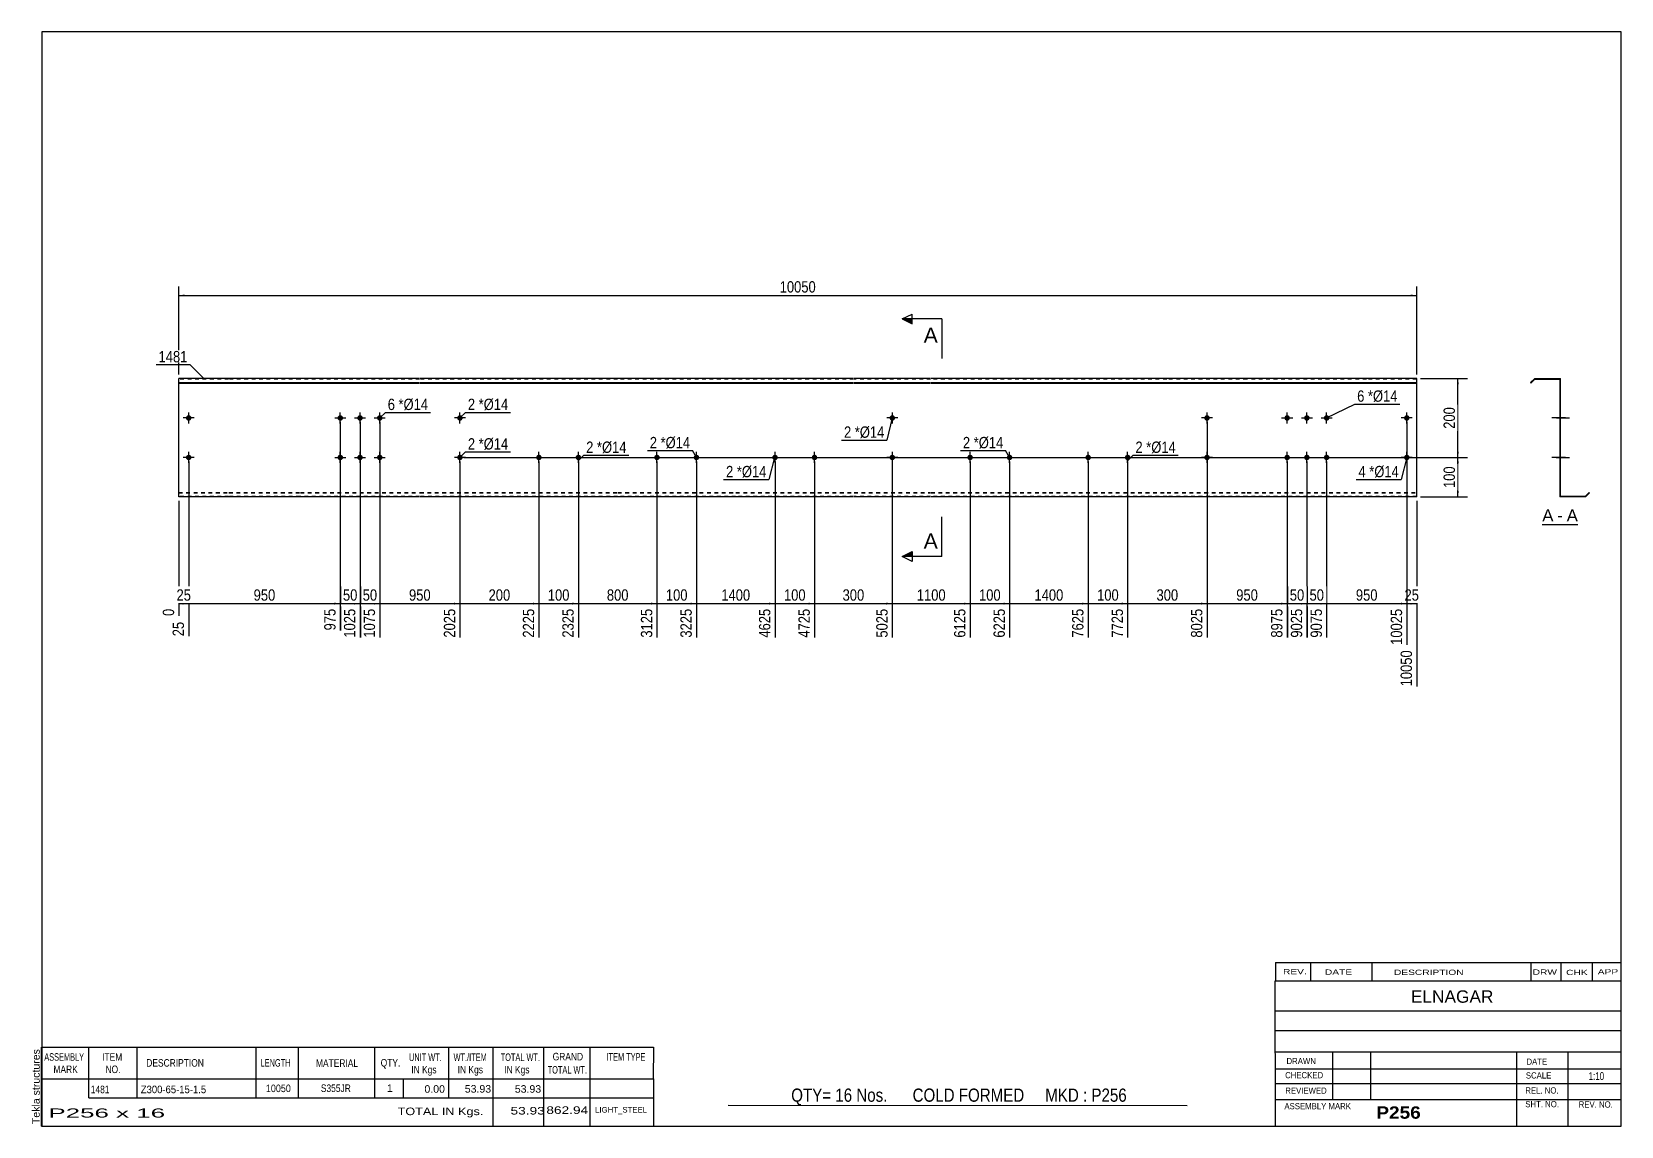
# Model space of a CAD drawing. Header units: millimetres. Extents: x -37 to 365, y -174 to 103.
import ezdxf

# ---------------------------------------------------------------- set-up
doc = ezdxf.new("R2010")
doc.units = ezdxf.units.MM
doc.linetypes.add('DXK_LINE_DOT1', pattern=[1.8814, 0.9407, -0.9407])
doc.styles.add('Arial', font='ARIAL.TTF', dxfattribs={"height": 0.2})
doc.styles.add('Arial Bold', font='ARIALBD.TTF', dxfattribs={"height": 0.2})
doc.styles.add('Arial Narrow', font='ARIALN.TTF', dxfattribs={"height": 0.2})

# ---------------------------------------------------------------- blocks, each defined once
blk = doc.blocks.new('Unknown-628700410-1200')
at = {"color": 5, "linetype": 'Continuous'}
for p, q in [((365.28, 102.75), (-34.72, 102.75)), ((-34.72, 102.75), (-34.72, -174.25)), ((365.28, -174.25), (365.28, 102.75)), ((-34.72, -174.25), (365.28, -174.25))]:
    blk.add_line(p, q, dxfattribs=at)
at = {"color": 174, "linetype": 'Continuous', "style": 'Arial'}
blk.add_text('Tekla structures', height=1.9102, rotation=90, dxfattribs=at).set_placement((-35.22, -173.75))
blk = doc.blocks.new('Unknown-628700410-12 - 1622')
at = {"color": 7, "linetype": 'Continuous'}
blk.add_line((345.28, -21.95), (354.31, -21.95), dxfattribs=at)
at = {"color": 0, "linetype": 'Continuous'}
blk.add_wipeout([(348.12, -21.2), (348.12, -18), (345.28, -18), (345.28, -21.2)], dxfattribs=at)
blk.add_wipeout([(350.5, -21.2), (350.5, -18), (349.08, -18), (349.08, -21.2)], dxfattribs=at)
at = {"color": 96, "linetype": 'Continuous', "style": 'Arial'}
blk.add_text('A', height=3.06, dxfattribs=at).set_placement((345.28, -21.2))
at = {"color": 0, "linetype": 'Continuous'}
blk.add_wipeout([(354.31, -21.2), (354.31, -18), (351.46, -18), (351.46, -21.2)], dxfattribs=at)
at = {"color": 96, "linetype": 'Continuous', "style": 'Arial'}
for s, p in [('-', (349.08, -21.2)), ('A', (351.46, -21.2))]:
    blk.add_text(s, height=3.06, dxfattribs=at).set_placement(p)
blk = doc.blocks.new('Bolt-628700410-1335 - 1220')
at = {"linetype": 'Continuous'}
for points in [[(230.29, -4.3, -1), (230.29, -5.7, -1)], [(240.29, -4.3, -1), (240.29, -5.7, -1)]]:
    blk.add_hatch(color=3, dxfattribs=at).paths.add_polyline_path(points)
at = {"color": 3, "linetype": 'Continuous'}
for p, q in [((230.29, -6.4), (230.29, -3.6)), ((240.29, -6.4), (240.29, -3.6)), ((228.89, -5), (231.69, -5)), ((238.89, -5), (241.69, -5))]:
    blk.add_line(p, q, dxfattribs=at)
blk = doc.blocks.new('Bolt-628700410-1261 - 1220')
at = {"linetype": 'Continuous'}
for points in [[(181.39, 5, -1), (179.99, 5, -1)], [(181.39, -5, -1), (179.99, -5, -1)]]:
    blk.add_hatch(color=3, dxfattribs=at).paths.add_polyline_path(points)
at = {"color": 3, "linetype": 'Continuous'}
for p, q in [((182.09, 5), (179.29, 5)), ((180.69, 6.4), (180.69, 3.6)), ((180.69, -3.6), (180.69, -6.4)), ((182.09, -5), (179.29, -5))]:
    blk.add_line(p, q, dxfattribs=at)
blk = doc.blocks.new('Bolt-628700410-1266 - 1220')
at = {"linetype": 'Continuous'}
for points in [[(1.8, -5, -1), (3.2, -5, -1)], [(70.49, -5, -1), (71.89, -5, -1)]]:
    blk.add_hatch(color=3, dxfattribs=at).paths.add_polyline_path(points)
at = {"color": 3, "linetype": 'Continuous'}
for p, q in [((2.5, -6.4), (2.5, -3.6)), ((71.19, -6.4), (71.19, -3.6)), ((3.9, -5), (1.1, -5)), ((72.59, -5), (69.79, -5))]:
    blk.add_line(p, q, dxfattribs=at)
blk = doc.blocks.new('Bolt-628700410-1294 - 1220')
at = {"linetype": 'Continuous'}
for points in [[(1.8, 5, -1), (3.2, 5, -1)], [(70.49, 5, -1), (71.89, 5, -1)]]:
    blk.add_hatch(color=3, dxfattribs=at).paths.add_polyline_path(points)
at = {"color": 3, "linetype": 'Continuous'}
for p, q in [((3.9, 5), (1.1, 5)), ((2.5, 3.6), (2.5, 6.4)), ((72.59, 5), (69.79, 5)), ((71.19, 3.6), (71.19, 6.4))]:
    blk.add_line(p, q, dxfattribs=at)
blk = doc.blocks.new('Bolt-628700410-1299 - 1220')
at = {"linetype": 'Continuous'}
for points in [[(40.19, 5, -1), (41.59, 5, -1)], [(45.19, 5, -1), (46.59, 5, -1)], [(50.19, 5, -1), (51.59, 5, -1)], [(40.19, -5, -1), (41.59, -5, -1)], [(45.19, -5, -1), (46.59, -5, -1)], [(50.19, -5, -1), (51.59, -5, -1)]]:
    blk.add_hatch(color=3, dxfattribs=at).paths.add_polyline_path(points)
at = {"color": 3, "linetype": 'Continuous'}
for p, q in [((39.49, 5), (42.29, 5)), ((40.89, 3.6), (40.89, 6.4)), ((44.49, 5), (47.29, 5)), ((45.89, 3.6), (45.89, 6.4)), ((49.49, 5), (52.29, 5)), ((50.89, 3.6), (50.89, 6.4)), ((40.89, -6.4), (40.89, -3.6)), ((45.89, -6.4), (45.89, -3.6)), ((50.89, -6.4), (50.89, -3.6)), ((39.49, -5), (42.29, -5)), ((44.49, -5), (47.29, -5)), ((49.49, -5), (52.29, -5))]:
    blk.add_line(p, q, dxfattribs=at)
blk = doc.blocks.new('Bolt-628700410-1304 - 1220')
at = {"linetype": 'Continuous'}
for points in [[(259.69, 5, -1), (261.09, 5, -1)], [(310.28, 5, -1), (311.68, 5, -1)]]:
    blk.add_hatch(color=3, dxfattribs=at).paths.add_polyline_path(points)
at = {"color": 3, "linetype": 'Continuous'}
for p, q in [((261.79, 5), (258.99, 5)), ((260.39, 3.6), (260.39, 6.4)), ((312.38, 5), (309.58, 5)), ((310.98, 3.6), (310.98, 6.4))]:
    blk.add_line(p, q, dxfattribs=at)
blk = doc.blocks.new('Bolt-628700410-1309 - 1220')
at = {"linetype": 'Continuous'}
for points in [[(279.98, 5, -1), (281.38, 5, -1)], [(284.98, 5, -1), (286.38, 5, -1)], [(289.98, 5, -1), (291.38, 5, -1)], [(279.98, -5, -1), (281.38, -5, -1)], [(284.98, -5, -1), (286.38, -5, -1)], [(289.98, -5, -1), (291.38, -5, -1)]]:
    blk.add_hatch(color=3, dxfattribs=at).paths.add_polyline_path(points)
at = {"color": 3, "linetype": 'Continuous'}
for p, q in [((279.28, 5), (282.08, 5)), ((280.68, 3.6), (280.68, 6.4)), ((284.28, 5), (287.08, 5)), ((285.68, 3.6), (285.68, 6.4)), ((289.28, 5), (292.08, 5)), ((290.68, 3.6), (290.68, 6.4)), ((280.68, -6.4), (280.68, -3.6)), ((285.68, -6.4), (285.68, -3.6)), ((290.68, -6.4), (290.68, -3.6)), ((279.28, -5), (282.08, -5)), ((284.28, -5), (287.08, -5)), ((289.28, -5), (292.08, -5))]:
    blk.add_line(p, q, dxfattribs=at)
blk = doc.blocks.new('Bolt-628700410-1314 - 1220')
at = {"linetype": 'Continuous'}
for points in [[(259.69, -5, -1), (261.09, -5, -1)], [(310.28, -5, -1), (311.68, -5, -1)]]:
    blk.add_hatch(color=3, dxfattribs=at).paths.add_polyline_path(points)
at = {"color": 3, "linetype": 'Continuous'}
for p, q in [((260.39, -6.4), (260.39, -3.6)), ((310.98, -6.4), (310.98, -3.6)), ((261.79, -5), (258.99, -5)), ((312.38, -5), (309.58, -5))]:
    blk.add_line(p, q, dxfattribs=at)
blk = doc.blocks.new('Part-628700410-1330 - 1220')
at = {"color": 2, "linetype": 'Continuous'}
for p, q in [((0, -15), (0, 15)), ((12.6, 15), (0, 15)), ((0, 13.94), (12.6, 13.94)), ((0, 13.83), (12.6, 13.83)), ((30.7, 15), (12.7, 15)), ((12.7, 13.94), (30.7, 13.94)), ((12.7, 13.83), (30.7, 13.83)), ((60.99, 15), (30.8, 15)), ((30.8, 13.94), (60.99, 13.94)), ((30.8, 13.83), (60.99, 13.83)), ((111.09, 15), (61.09, 15)), ((61.09, 13.94), (111.09, 13.94)), ((61.09, 13.83), (111.09, 13.83)), ((140.99, 15), (111.19, 15)), ((111.19, 13.94), (140.99, 13.94)), ((111.19, 13.83), (140.99, 13.83)), ((170.89, 15), (141.09, 15)), ((141.09, 13.94), (170.89, 13.94)), ((141.09, 13.83), (170.89, 13.83)), ((190.39, 15), (170.99, 15)), ((170.99, 13.94), (190.39, 13.94)), ((170.99, 13.83), (190.39, 13.83)), ((220.29, 15), (190.49, 15)), ((190.49, 13.94), (220.29, 13.94)), ((190.49, 13.83), (220.29, 13.83)), ((250.19, 15), (220.39, 15)), ((220.39, 13.94), (250.19, 13.94)), ((220.39, 13.83), (250.19, 13.83)), ((270.49, 15), (250.29, 15)), ((250.29, 13.94), (270.49, 13.94)), ((250.29, 13.83), (270.49, 13.83)), ((300.78, 15), (270.59, 15)), ((270.59, 13.94), (300.78, 13.94)), ((270.59, 13.83), (300.78, 13.83)), ((313.48, 15), (300.88, 15)), ((300.88, 13.94), (313.48, 13.94)), ((300.88, 13.83), (313.48, 13.83)), ((313.48, 13.94), (313.48, 15)), ((313.48, -15), (313.48, 13.94)), ((12.6, -15), (0, -15)), ((30.7, -15), (12.7, -15)), ((60.99, -15), (30.8, -15)), ((111.09, -15), (61.09, -15)), ((140.99, -15), (111.19, -15)), ((170.89, -15), (141.09, -15)), ((190.39, -15), (170.99, -15)), ((220.29, -15), (190.49, -15)), ((250.19, -15), (220.39, -15)), ((270.49, -15), (250.29, -15)), ((300.78, -15), (270.59, -15)), ((313.48, -15), (300.88, -15))]:
    blk.add_line(p, q, dxfattribs=at)
at = {"color": 7, "linetype": 'DXK_LINE_DOT1'}
for p, q in [((12.6, 14.85), (0, 14.85)), ((30.7, 14.85), (12.7, 14.85)), ((60.99, 14.85), (30.8, 14.85)), ((111.09, 14.85), (61.09, 14.85)), ((140.99, 14.85), (111.19, 14.85)), ((170.89, 14.85), (141.09, 14.85)), ((190.39, 14.85), (170.99, 14.85)), ((220.29, 14.85), (190.49, 14.85)), ((250.19, 14.85), (220.39, 14.85)), ((270.49, 14.85), (250.29, 14.85)), ((300.78, 14.85), (270.59, 14.85)), ((313.48, 14.85), (300.88, 14.85)), ((0, -13.83), (12.6, -13.83)), ((0, -13.94), (12.6, -13.94)), ((12.6, -14.85), (0, -14.85)), ((12.7, -13.83), (30.7, -13.83)), ((12.7, -13.94), (30.7, -13.94)), ((30.7, -14.85), (12.7, -14.85)), ((30.8, -13.83), (60.99, -13.83)), ((30.8, -13.94), (60.99, -13.94)), ((60.99, -14.85), (30.8, -14.85)), ((61.09, -13.83), (111.09, -13.83)), ((61.09, -13.94), (111.09, -13.94)), ((111.09, -14.85), (61.09, -14.85)), ((111.19, -13.83), (140.99, -13.83)), ((111.19, -13.94), (140.99, -13.94)), ((140.99, -14.85), (111.19, -14.85)), ((141.09, -13.83), (170.89, -13.83)), ((141.09, -13.94), (170.89, -13.94)), ((170.89, -14.85), (141.09, -14.85)), ((170.99, -13.83), (190.39, -13.83)), ((170.99, -13.94), (190.39, -13.94)), ((190.39, -14.85), (170.99, -14.85)), ((190.49, -13.83), (220.29, -13.83)), ((190.49, -13.94), (220.29, -13.94)), ((220.29, -14.85), (190.49, -14.85)), ((220.39, -13.83), (250.19, -13.83)), ((220.39, -13.94), (250.19, -13.94)), ((250.19, -14.85), (220.39, -14.85)), ((250.29, -13.83), (270.49, -13.83)), ((250.29, -13.94), (270.49, -13.94)), ((270.49, -14.85), (250.29, -14.85)), ((270.59, -13.83), (300.78, -13.83)), ((270.59, -13.94), (300.78, -13.94)), ((300.78, -14.85), (270.59, -14.85)), ((300.88, -13.83), (313.48, -13.83)), ((300.88, -13.94), (313.48, -13.94)), ((313.48, -14.85), (300.88, -14.85))]:
    blk.add_line(p, q, dxfattribs=at)
blk = doc.blocks.new('Bolt-628700410-1340 - 1220')
at = {"linetype": 'Continuous'}
for points in [[(200.39, -4.3, -1), (200.39, -5.7, -1)], [(210.39, -4.3, -1), (210.39, -5.7, -1)]]:
    blk.add_hatch(color=3, dxfattribs=at).paths.add_polyline_path(points)
at = {"color": 3, "linetype": 'Continuous'}
for p, q in [((200.39, -6.4), (200.39, -3.6)), ((210.39, -6.4), (210.39, -3.6)), ((198.99, -5), (201.79, -5)), ((208.99, -5), (211.79, -5))]:
    blk.add_line(p, q, dxfattribs=at)
blk = doc.blocks.new('Bolt-628700410-1345 - 1220')
at = {"linetype": 'Continuous'}
for points in [[(150.99, -4.3, -1), (150.99, -5.7, -1)], [(160.99, -4.3, -1), (160.99, -5.7, -1)]]:
    blk.add_hatch(color=3, dxfattribs=at).paths.add_polyline_path(points)
at = {"color": 3, "linetype": 'Continuous'}
for p, q in [((150.99, -6.4), (150.99, -3.6)), ((160.99, -6.4), (160.99, -3.6)), ((149.59, -5), (152.39, -5)), ((159.59, -5), (162.39, -5))]:
    blk.add_line(p, q, dxfattribs=at)
blk = doc.blocks.new('Bolt-628700410-1350 - 1220')
at = {"linetype": 'Continuous'}
for points in [[(121.09, -4.3, -1), (121.09, -5.7, -1)], [(131.09, -4.3, -1), (131.09, -5.7, -1)]]:
    blk.add_hatch(color=3, dxfattribs=at).paths.add_polyline_path(points)
at = {"color": 3, "linetype": 'Continuous'}
for p, q in [((121.09, -6.4), (121.09, -3.6)), ((131.09, -6.4), (131.09, -3.6)), ((119.69, -5), (122.49, -5)), ((129.69, -5), (132.49, -5))]:
    blk.add_line(p, q, dxfattribs=at)
blk = doc.blocks.new('Bolt-628700410-1355 - 1220')
at = {"linetype": 'Continuous'}
for points in [[(91.19, -4.3, -1), (91.19, -5.7, -1)], [(101.19, -4.3, -1), (101.19, -5.7, -1)]]:
    blk.add_hatch(color=3, dxfattribs=at).paths.add_polyline_path(points)
at = {"color": 3, "linetype": 'Continuous'}
for p, q in [((91.19, -6.4), (91.19, -3.6)), ((101.19, -6.4), (101.19, -3.6)), ((89.79, -5), (92.59, -5)), ((99.79, -5), (102.59, -5))]:
    blk.add_line(p, q, dxfattribs=at)
blk = doc.blocks.new('Bolt-628700410-1627 - 1622')
at = {"linetype": 'Continuous'}
for points in [[(349.87, 4.3), (349.87, 5.7), (349.72, 5.7), (349.72, 4.3)], [(349.87, -5.7), (349.87, -4.3), (349.72, -4.3), (349.72, -5.7)]]:
    blk.add_hatch(color=3, dxfattribs=at).paths.add_polyline_path(points)
at = {"color": 3, "linetype": 'Continuous'}
for p, q in [((349.87, 5), (347.72, 5)), ((349.87, 5.7), (349.72, 5.7)), ((349.87, 4.3), (349.72, 4.3)), ((349.87, -5), (347.72, -5)), ((349.87, -4.3), (349.72, -4.3)), ((349.87, -5.7), (349.72, -5.7))]:
    blk.add_line(p, q, dxfattribs=at)
blk = doc.blocks.new('Bolt-628700410-1628 - 1622')
at = {"linetype": 'Continuous'}
blk.add_hatch(color=3, dxfattribs=at).paths.add_polyline_path([(349.72, -4.3), (349.72, -5.7), (349.87, -5.7), (349.87, -4.3)])
blk.add_hatch(color=3, dxfattribs=at).paths.add_polyline_path([(349.72, -4.3), (349.72, -5.7), (349.87, -5.7), (349.87, -4.3)])
at = {"color": 3, "linetype": 'Continuous'}
for p, q in [((348.92, -5), (352.22, -5)), ((348.92, -5), (352.22, -5)), ((349.72, -4.3), (349.87, -4.3)), ((349.72, -4.3), (349.87, -4.3)), ((349.72, -5.7), (349.87, -5.7)), ((349.72, -5.7), (349.87, -5.7))]:
    blk.add_line(p, q, dxfattribs=at)
blk = doc.blocks.new('Bolt-628700410-1629 - 1622')
at = {"linetype": 'Continuous'}
blk.add_hatch(color=3, dxfattribs=at).paths.add_polyline_path([(349.72, 5.7), (349.72, 4.3), (349.87, 4.3), (349.87, 5.7)])
blk.add_hatch(color=3, dxfattribs=at).paths.add_polyline_path([(349.72, 5.7), (349.72, 4.3), (349.87, 4.3), (349.87, 5.7)])
at = {"color": 3, "linetype": 'Continuous'}
for p, q in [((348.92, 5), (352.22, 5)), ((348.92, 5), (352.22, 5)), ((349.72, 5.7), (349.87, 5.7)), ((349.72, 5.7), (349.87, 5.7)), ((349.72, 4.3), (349.87, 4.3)), ((349.72, 4.3), (349.87, 4.3))]:
    blk.add_line(p, q, dxfattribs=at)
blk = doc.blocks.new('Bolt-628700410-1630 - 1622')
at = {"linetype": 'Continuous'}
for points in [[(349.72, 5.7), (349.72, 4.3), (349.87, 4.3), (349.87, 5.7)], [(349.72, 5.7), (349.72, 4.3), (349.87, 4.3), (349.87, 5.7)], [(349.72, 5.7), (349.72, 4.3), (349.87, 4.3), (349.87, 5.7)], [(349.72, -4.3), (349.72, -5.7), (349.87, -5.7), (349.87, -4.3)], [(349.72, -4.3), (349.72, -5.7), (349.87, -5.7), (349.87, -4.3)], [(349.72, -4.3), (349.72, -5.7), (349.87, -5.7), (349.87, -4.3)]]:
    blk.add_hatch(color=3, dxfattribs=at).paths.add_polyline_path(points)
at = {"color": 3, "linetype": 'Continuous'}
for p, q in [((351.17, 5), (347.87, 5)), ((351.17, 5), (347.87, 5)), ((351.17, 5), (347.87, 5)), ((349.87, 5.7), (349.72, 5.7)), ((349.87, 5.7), (349.72, 5.7)), ((349.87, 5.7), (349.72, 5.7)), ((349.87, 4.3), (349.72, 4.3)), ((349.87, 4.3), (349.72, 4.3)), ((349.87, 4.3), (349.72, 4.3)), ((351.17, -5), (347.87, -5)), ((351.17, -5), (347.87, -5)), ((351.17, -5), (347.87, -5)), ((349.87, -4.3), (349.72, -4.3)), ((349.87, -4.3), (349.72, -4.3)), ((349.87, -4.3), (349.72, -4.3)), ((349.87, -5.7), (349.72, -5.7)), ((349.87, -5.7), (349.72, -5.7)), ((349.87, -5.7), (349.72, -5.7))]:
    blk.add_line(p, q, dxfattribs=at)
blk = doc.blocks.new('Bolt-628700410-1631 - 1622')
at = {"linetype": 'Continuous'}
blk.add_hatch(color=3, dxfattribs=at).paths.add_polyline_path([(349.72, 5.7), (349.72, 4.3), (349.87, 4.3), (349.87, 5.7)])
blk.add_hatch(color=3, dxfattribs=at).paths.add_polyline_path([(349.72, 5.7), (349.72, 4.3), (349.87, 4.3), (349.87, 5.7)])
at = {"color": 3, "linetype": 'Continuous'}
for p, q in [((348.92, 5), (352.22, 5)), ((348.92, 5), (352.22, 5)), ((349.72, 5.7), (349.87, 5.7)), ((349.72, 5.7), (349.87, 5.7)), ((349.72, 4.3), (349.87, 4.3)), ((349.72, 4.3), (349.87, 4.3))]:
    blk.add_line(p, q, dxfattribs=at)
blk = doc.blocks.new('Bolt-628700410-1632 - 1622')
at = {"linetype": 'Continuous'}
for points in [[(349.72, 5.7), (349.72, 4.3), (349.87, 4.3), (349.87, 5.7)], [(349.72, 5.7), (349.72, 4.3), (349.87, 4.3), (349.87, 5.7)], [(349.72, 5.7), (349.72, 4.3), (349.87, 4.3), (349.87, 5.7)], [(349.72, -4.3), (349.72, -5.7), (349.87, -5.7), (349.87, -4.3)], [(349.72, -4.3), (349.72, -5.7), (349.87, -5.7), (349.87, -4.3)], [(349.72, -4.3), (349.72, -5.7), (349.87, -5.7), (349.87, -4.3)]]:
    blk.add_hatch(color=3, dxfattribs=at).paths.add_polyline_path(points)
at = {"color": 3, "linetype": 'Continuous'}
for p, q in [((351.17, 5), (347.87, 5)), ((351.17, 5), (347.87, 5)), ((351.17, 5), (347.87, 5)), ((349.87, 5.7), (349.72, 5.7)), ((349.87, 5.7), (349.72, 5.7)), ((349.87, 5.7), (349.72, 5.7)), ((349.87, 4.3), (349.72, 4.3)), ((349.87, 4.3), (349.72, 4.3)), ((349.87, 4.3), (349.72, 4.3)), ((351.17, -5), (347.87, -5)), ((351.17, -5), (347.87, -5)), ((351.17, -5), (347.87, -5)), ((349.87, -4.3), (349.72, -4.3)), ((349.87, -4.3), (349.72, -4.3)), ((349.87, -4.3), (349.72, -4.3)), ((349.87, -5.7), (349.72, -5.7)), ((349.87, -5.7), (349.72, -5.7)), ((349.87, -5.7), (349.72, -5.7))]:
    blk.add_line(p, q, dxfattribs=at)
blk = doc.blocks.new('Bolt-628700410-1633 - 1622')
at = {"linetype": 'Continuous'}
blk.add_hatch(color=3, dxfattribs=at).paths.add_polyline_path([(349.72, -4.3), (349.72, -5.7), (349.87, -5.7), (349.87, -4.3)])
blk.add_hatch(color=3, dxfattribs=at).paths.add_polyline_path([(349.72, -4.3), (349.72, -5.7), (349.87, -5.7), (349.87, -4.3)])
at = {"color": 3, "linetype": 'Continuous'}
for p, q in [((348.92, -5), (352.22, -5)), ((348.92, -5), (352.22, -5)), ((349.72, -4.3), (349.87, -4.3)), ((349.72, -4.3), (349.87, -4.3)), ((349.72, -5.7), (349.87, -5.7)), ((349.72, -5.7), (349.87, -5.7))]:
    blk.add_line(p, q, dxfattribs=at)
blk = doc.blocks.new('Part-628700410-1634 - 1622')
at = {"color": 2, "linetype": 'Continuous'}
for p, q in [((343.37, 15), (342.31, 13.94)), ((342.31, 13.94), (342.41, 13.83)), ((342.41, 13.83), (343.43, 14.85)), ((343.37, 15), (349.87, 15)), ((343.43, 14.85), (349.72, 14.85)), ((349.72, 14.85), (349.72, -15)), ((349.87, -14.85), (349.87, 15)), ((356.22, -15), (349.72, -15)), ((356.16, -14.85), (349.87, -14.85)), ((357.17, -13.83), (356.16, -14.85)), ((356.22, -15), (357.28, -13.94)), ((357.28, -13.94), (357.17, -13.83))]:
    blk.add_line(p, q, dxfattribs=at)
blk = doc.blocks.new('Bolt-628700410-1635 - 1622')
at = {"linetype": 'Continuous'}
blk.add_hatch(color=3, dxfattribs=at).paths.add_polyline_path([(349.87, -5.7), (349.87, -4.3), (349.72, -4.3), (349.72, -5.7)])
blk.add_hatch(color=3, dxfattribs=at).paths.add_polyline_path([(349.87, -5.7), (349.87, -4.3), (349.72, -4.3), (349.72, -5.7)])
at = {"color": 3, "linetype": 'Continuous'}
for p, q in [((348.77, -5), (351.52, -5)), ((348.77, -5), (351.52, -5)), ((349.72, -4.3), (349.87, -4.3)), ((349.72, -4.3), (349.87, -4.3)), ((349.72, -5.7), (349.87, -5.7)), ((349.72, -5.7), (349.87, -5.7))]:
    blk.add_line(p, q, dxfattribs=at)
blk = doc.blocks.new('Bolt-628700410-1636 - 1622')
at = {"linetype": 'Continuous'}
blk.add_hatch(color=3, dxfattribs=at).paths.add_polyline_path([(349.87, -5.7), (349.87, -4.3), (349.72, -4.3), (349.72, -5.7)])
blk.add_hatch(color=3, dxfattribs=at).paths.add_polyline_path([(349.87, -5.7), (349.87, -4.3), (349.72, -4.3), (349.72, -5.7)])
at = {"color": 3, "linetype": 'Continuous'}
for p, q in [((348.77, -5), (351.52, -5)), ((348.77, -5), (351.52, -5)), ((349.72, -4.3), (349.87, -4.3)), ((349.72, -4.3), (349.87, -4.3)), ((349.72, -5.7), (349.87, -5.7)), ((349.72, -5.7), (349.87, -5.7))]:
    blk.add_line(p, q, dxfattribs=at)
blk = doc.blocks.new('Bolt-628700410-1637 - 1622')
at = {"linetype": 'Continuous'}
blk.add_hatch(color=3, dxfattribs=at).paths.add_polyline_path([(349.87, -5.7), (349.87, -4.3), (349.72, -4.3), (349.72, -5.7)])
blk.add_hatch(color=3, dxfattribs=at).paths.add_polyline_path([(349.87, -5.7), (349.87, -4.3), (349.72, -4.3), (349.72, -5.7)])
at = {"color": 3, "linetype": 'Continuous'}
for p, q in [((348.77, -5), (351.52, -5)), ((348.77, -5), (351.52, -5)), ((349.72, -4.3), (349.87, -4.3)), ((349.72, -4.3), (349.87, -4.3)), ((349.72, -5.7), (349.87, -5.7)), ((349.72, -5.7), (349.87, -5.7))]:
    blk.add_line(p, q, dxfattribs=at)
blk = doc.blocks.new('Bolt-628700410-1638 - 1622')
at = {"linetype": 'Continuous'}
blk.add_hatch(color=3, dxfattribs=at).paths.add_polyline_path([(349.87, -5.7), (349.87, -4.3), (349.72, -4.3), (349.72, -5.7)])
blk.add_hatch(color=3, dxfattribs=at).paths.add_polyline_path([(349.87, -5.7), (349.87, -4.3), (349.72, -4.3), (349.72, -5.7)])
at = {"color": 3, "linetype": 'Continuous'}
for p, q in [((348.77, -5), (351.52, -5)), ((348.77, -5), (351.52, -5)), ((349.72, -4.3), (349.87, -4.3)), ((349.72, -4.3), (349.87, -4.3)), ((349.72, -5.7), (349.87, -5.7)), ((349.72, -5.7), (349.87, -5.7))]:
    blk.add_line(p, q, dxfattribs=at)
blk = doc.blocks.new('Bolt-628700410-1639 - 1622')
at = {"linetype": 'Continuous'}
blk.add_hatch(color=3, dxfattribs=at).paths.add_polyline_path([(349.87, -5.7), (349.87, -4.3), (349.72, -4.3), (349.72, -5.7)])
blk.add_hatch(color=3, dxfattribs=at).paths.add_polyline_path([(349.87, -5.7), (349.87, -4.3), (349.72, -4.3), (349.72, -5.7)])
at = {"color": 3, "linetype": 'Continuous'}
for p, q in [((348.77, -5), (351.52, -5)), ((348.77, -5), (351.52, -5)), ((349.72, -4.3), (349.87, -4.3)), ((349.72, -4.3), (349.87, -4.3)), ((349.72, -5.7), (349.87, -5.7)), ((349.72, -5.7), (349.87, -5.7))]:
    blk.add_line(p, q, dxfattribs=at)
blk = doc.blocks.new('StraightDimension-628700410-2914 - 1220')
at = {"linetype": 'Continuous'}
blk.add_hatch(color=7, dxfattribs=at).paths.add_polyline_path([(149.49, -41.75), (150.99, -42), (149.49, -42.25)])
at = {"color": 7, "linetype": 'Continuous'}
for p, q in [((131.09, -6), (131.09, -50.61)), ((150.99, -6), (150.99, -50.61)), ((131.09, -42), (150.99, -42))]:
    blk.add_line(p, q, dxfattribs=at)
at = {"color": 0}
blk.add_wipeout([(145.3, -41.85), (145.3, -37.65), (136.79, -37.65), (136.79, -41.85)], dxfattribs=at)
at = {"color": 0, "linetype": 'Continuous'}
blk.add_wipeout([(150.39, -42.7), (146.19, -42.7), (146.19, -51.21), (150.39, -51.21)], dxfattribs=at)
at = {"color": 3, "style": 'Arial Narrow'}
blk.add_text('1400', height=2.863, dxfattribs=at).set_placement((137.39, -41.25))
at = {"color": 3, "linetype": 'Continuous', "style": 'Arial Narrow'}
blk.add_text('4625', height=2.863, rotation=90.0002, dxfattribs=at).set_placement((149.79, -50.61))
blk = doc.blocks.new('StraightDimension-628700410-2917 - 1220')
at = {"linetype": 'Continuous'}
blk.add_hatch(color=7, dxfattribs=at).paths.add_polyline_path([(99.69, -41.75), (101.19, -42), (99.69, -42.25)])
at = {"color": 7, "linetype": 'Continuous'}
for p, q in [((91.19, -6), (91.19, -50.61)), ((101.19, -6), (101.19, -50.61)), ((91.19, -42), (101.19, -42))]:
    blk.add_line(p, q, dxfattribs=at)
at = {"color": 0}
blk.add_wipeout([(99.53, -41.85), (99.53, -37.65), (92.85, -37.65), (92.85, -41.85)], dxfattribs=at)
at = {"color": 0, "linetype": 'Continuous'}
blk.add_wipeout([(100.59, -42.7), (96.39, -42.7), (96.39, -51.21), (100.59, -51.21)], dxfattribs=at)
at = {"color": 3, "style": 'Arial Narrow'}
blk.add_text('100', height=2.863, dxfattribs=at).set_placement((93.45, -41.25))
at = {"color": 3, "linetype": 'Continuous', "style": 'Arial Narrow'}
blk.add_text('2325', height=2.863, rotation=90.0002, dxfattribs=at).set_placement((99.99, -50.61))
blk = doc.blocks.new('StraightDimension-628700410-2920 - 1220')
at = {"linetype": 'Continuous'}
blk.add_hatch(color=7, dxfattribs=at).paths.add_polyline_path([(49.39, -41.75), (50.89, -42), (49.39, -42.25)])
at = {"color": 7, "linetype": 'Continuous'}
for p, q in [((45.89, 4), (45.89, -50.61)), ((50.89, 4), (50.89, -50.61)), ((45.89, -42), (50.89, -42))]:
    blk.add_line(p, q, dxfattribs=at)
at = {"color": 0}
blk.add_wipeout([(50.82, -41.85), (50.82, -37.65), (45.97, -37.65), (45.97, -41.85)], dxfattribs=at)
at = {"color": 0, "linetype": 'Continuous'}
blk.add_wipeout([(50.29, -42.7), (46.09, -42.7), (46.09, -51.21), (50.29, -51.21)], dxfattribs=at)
at = {"color": 3, "style": 'Arial Narrow'}
blk.add_text('50', height=2.863, dxfattribs=at).set_placement((46.57, -41.25))
at = {"color": 3, "linetype": 'Continuous', "style": 'Arial Narrow'}
blk.add_text('1075', height=2.863, rotation=90.0002, dxfattribs=at).set_placement((49.69, -50.61))
blk = doc.blocks.new('StraightDimension-628700410-2907 - 1220')
at = {"linetype": 'Continuous'}
blk.add_hatch(color=7, dxfattribs=at).paths.add_polyline_path([(258.89, -41.75), (260.39, -42), (258.89, -42.25)])
at = {"color": 7, "linetype": 'Continuous'}
for p, q in [((260.39, 4), (260.39, -50.61)), ((240.29, -6), (240.29, -50.61)), ((240.29, -42), (260.39, -42))]:
    blk.add_line(p, q, dxfattribs=at)
at = {"color": 0}
blk.add_wipeout([(253.68, -41.85), (253.68, -37.65), (247, -37.65), (247, -41.85)], dxfattribs=at)
at = {"color": 3, "style": 'Arial Narrow'}
blk.add_text('300', height=2.863, dxfattribs=at).set_placement((247.6, -41.25))
at = {"color": 0, "linetype": 'Continuous'}
blk.add_wipeout([(259.79, -42.7), (255.59, -42.7), (255.59, -51.21), (259.79, -51.21)], dxfattribs=at)
at = {"color": 3, "linetype": 'Continuous', "style": 'Arial Narrow'}
blk.add_text('8025', height=2.863, rotation=90.0002, dxfattribs=at).set_placement((259.19, -50.61))
blk = doc.blocks.new('StraightDimension-628700410-2913 - 1220')
at = {"linetype": 'Continuous'}
blk.add_hatch(color=7, dxfattribs=at).paths.add_polyline_path([(159.49, -41.75), (160.99, -42), (159.49, -42.25)])
at = {"color": 7, "linetype": 'Continuous'}
for p, q in [((150.99, -6), (150.99, -50.61)), ((160.99, -6), (160.99, -50.61)), ((150.99, -42), (160.99, -42))]:
    blk.add_line(p, q, dxfattribs=at)
at = {"color": 0}
blk.add_wipeout([(159.33, -41.85), (159.33, -37.65), (152.65, -37.65), (152.65, -41.85)], dxfattribs=at)
at = {"color": 0, "linetype": 'Continuous'}
blk.add_wipeout([(160.39, -42.7), (156.19, -42.7), (156.19, -51.21), (160.39, -51.21)], dxfattribs=at)
at = {"color": 3, "style": 'Arial Narrow'}
blk.add_text('100', height=2.863, dxfattribs=at).set_placement((153.25, -41.25))
at = {"color": 3, "linetype": 'Continuous', "style": 'Arial Narrow'}
blk.add_text('4725', height=2.863, rotation=90.0002, dxfattribs=at).set_placement((159.79, -50.61))
blk = doc.blocks.new('StraightDimension-628700410-2902 - 1220')
at = {"linetype": 'Continuous'}
blk.add_hatch(color=7, dxfattribs=at).paths.add_polyline_path([(311.98, -41.75), (313.48, -42), (311.98, -42.25)])
at = {"color": 7, "linetype": 'Continuous'}
for p, q in [((310.98, 4), (310.98, -52.44)), ((313.48, -16), (313.48, -62.94)), ((310.98, -42), (313.48, -42))]:
    blk.add_line(p, q, dxfattribs=at)
at = {"color": 0}
blk.add_wipeout([(314.65, -41.85), (314.65, -37.65), (309.8, -37.65), (309.8, -41.85)], dxfattribs=at)
at = {"color": 0, "linetype": 'Continuous'}
blk.add_wipeout([(312.88, -53.2), (308.68, -53.2), (308.68, -63.54), (312.88, -63.54)], dxfattribs=at)
at = {"color": 3, "style": 'Arial Narrow'}
blk.add_text('25', height=2.863, dxfattribs=at).set_placement((310.4, -41.25))
at = {"color": 3, "linetype": 'Continuous', "style": 'Arial Narrow'}
blk.add_text('10050', height=2.863, rotation=90.0002, dxfattribs=at).set_placement((312.28, -62.94))
blk = doc.blocks.new('StraightDimension-628700410-2919 - 1220')
at = {"linetype": 'Continuous'}
blk.add_hatch(color=7, dxfattribs=at).paths.add_polyline_path([(69.69, -41.75), (71.19, -42), (69.69, -42.25)])
at = {"color": 7, "linetype": 'Continuous'}
for p, q in [((50.89, 4), (50.89, -50.61)), ((71.19, -6), (71.19, -50.61)), ((50.89, -42), (71.19, -42))]:
    blk.add_line(p, q, dxfattribs=at)
at = {"color": 0}
blk.add_wipeout([(64.38, -41.85), (64.38, -37.65), (57.7, -37.65), (57.7, -41.85)], dxfattribs=at)
at = {"color": 3, "style": 'Arial Narrow'}
blk.add_text('950', height=2.863, dxfattribs=at).set_placement((58.3, -41.25))
at = {"color": 0, "linetype": 'Continuous'}
blk.add_wipeout([(70.59, -42.7), (66.39, -42.7), (66.39, -51.21), (70.59, -51.21)], dxfattribs=at)
at = {"color": 3, "linetype": 'Continuous', "style": 'Arial Narrow'}
blk.add_text('2025', height=2.863, rotation=90.0002, dxfattribs=at).set_placement((69.99, -50.61))
blk = doc.blocks.new('StraightDimension-628700410-2912 - 1220')
at = {"linetype": 'Continuous'}
blk.add_hatch(color=7, dxfattribs=at).paths.add_polyline_path([(179.19, -41.75), (180.69, -42), (179.19, -42.25)])
at = {"color": 7, "linetype": 'Continuous'}
for p, q in [((160.99, -6), (160.99, -50.61)), ((180.69, -6), (180.69, -50.61)), ((160.99, -42), (180.69, -42))]:
    blk.add_line(p, q, dxfattribs=at)
at = {"color": 0}
blk.add_wipeout([(174.18, -41.85), (174.18, -37.65), (167.5, -37.65), (167.5, -41.85)], dxfattribs=at)
at = {"color": 3, "style": 'Arial Narrow'}
blk.add_text('300', height=2.863, dxfattribs=at).set_placement((168.1, -41.25))
at = {"color": 0, "linetype": 'Continuous'}
blk.add_wipeout([(180.09, -42.7), (175.89, -42.7), (175.89, -51.21), (180.09, -51.21)], dxfattribs=at)
at = {"color": 3, "linetype": 'Continuous', "style": 'Arial Narrow'}
blk.add_text('5025', height=2.863, rotation=90.0002, dxfattribs=at).set_placement((179.49, -50.61))
blk = doc.blocks.new('StraightDimension-628700410-2908 - 1220')
at = {"linetype": 'Continuous'}
blk.add_hatch(color=7, dxfattribs=at).paths.add_polyline_path([(238.79, -41.75), (240.29, -42), (238.79, -42.25)])
at = {"color": 7, "linetype": 'Continuous'}
for p, q in [((230.29, -6), (230.29, -50.61)), ((240.29, -6), (240.29, -50.61)), ((230.29, -42), (240.29, -42))]:
    blk.add_line(p, q, dxfattribs=at)
at = {"color": 0}
blk.add_wipeout([(238.63, -41.85), (238.63, -37.65), (231.95, -37.65), (231.95, -41.85)], dxfattribs=at)
at = {"color": 0, "linetype": 'Continuous'}
blk.add_wipeout([(239.69, -42.7), (235.49, -42.7), (235.49, -51.21), (239.69, -51.21)], dxfattribs=at)
at = {"color": 3, "style": 'Arial Narrow'}
blk.add_text('100', height=2.863, dxfattribs=at).set_placement((232.55, -41.25))
at = {"color": 3, "linetype": 'Continuous', "style": 'Arial Narrow'}
blk.add_text('7725', height=2.863, rotation=90.0002, dxfattribs=at).set_placement((239.09, -50.61))
blk = doc.blocks.new('StraightDimension-628700410-2921 - 1220')
at = {"linetype": 'Continuous'}
blk.add_hatch(color=7, dxfattribs=at).paths.add_polyline_path([(44.39, -41.75), (45.89, -42), (44.39, -42.25)])
at = {"color": 7, "linetype": 'Continuous'}
for p, q in [((40.89, 4), (40.89, -48.78)), ((45.89, 4), (45.89, -50.61)), ((40.89, -42), (45.89, -42))]:
    blk.add_line(p, q, dxfattribs=at)
at = {"color": 0}
blk.add_wipeout([(45.82, -41.85), (45.82, -37.65), (40.97, -37.65), (40.97, -41.85)], dxfattribs=at)
at = {"color": 0, "linetype": 'Continuous'}
blk.add_wipeout([(45.29, -42.7), (41.09, -42.7), (41.09, -51.21), (45.29, -51.21)], dxfattribs=at)
at = {"color": 3, "style": 'Arial Narrow'}
blk.add_text('50', height=2.863, dxfattribs=at).set_placement((41.57, -41.25))
at = {"color": 3, "linetype": 'Continuous', "style": 'Arial Narrow'}
blk.add_text('1025', height=2.863, rotation=90.0002, dxfattribs=at).set_placement((44.69, -50.61))
blk = doc.blocks.new('StraightDimension-628700410-1374 - 1220')
at = {"linetype": 'Continuous'}
for points in [[(1.5, 35.75), (0, 36), (1.5, 36.25)], [(311.98, 36.25), (313.48, 36), (311.98, 35.75)]]:
    blk.add_hatch(color=7, dxfattribs=at).paths.add_polyline_path(points)
at = {"color": 7, "linetype": 'Continuous'}
for p, q in [((0, 16), (0, 38.25)), ((313.48, 16), (313.48, 38.25)), ((0, 36), (313.48, 36))]:
    blk.add_line(p, q, dxfattribs=at)
at = {"color": 0}
blk.add_wipeout([(161.91, 36.15), (161.91, 40.35), (151.57, 40.35), (151.57, 36.15)], dxfattribs=at)
at = {"color": 3, "style": 'Arial Narrow'}
blk.add_text('10050', height=2.863, dxfattribs=at).set_placement((152.17, 36.75))
blk = doc.blocks.new('StraightDimension-628700410-1744 - 1220')
at = {"linetype": 'Continuous'}
for points in [[(323.66, 13.5), (323.91, 15), (324.16, 13.5)], [(324.16, -3.5), (323.91, -5), (323.66, -3.5)]]:
    blk.add_hatch(color=7, dxfattribs=at).paths.add_polyline_path(points)
at = {"color": 7, "linetype": 'Continuous'}
for p, q in [((314.48, 15), (326.31, 15)), ((323.91, -5), (323.91, 15)), ((72.19, -5), (326.31, -5))]:
    blk.add_line(p, q, dxfattribs=at)
at = {"color": 0}
blk.add_wipeout([(323.76, 8.34), (319.56, 8.34), (319.56, 1.66), (323.76, 1.66)], dxfattribs=at)
at = {"color": 3, "style": 'Arial Narrow'}
blk.add_text('200', height=2.863, rotation=90.0002, dxfattribs=at).set_placement((323.16, 2.26))
blk = doc.blocks.new('StraightDimension-628700410-1745 - 1220')
at = {"linetype": 'Continuous'}
for points in [[(323.66, -6.5), (323.91, -5), (324.16, -6.5)], [(324.16, -13.5), (323.91, -15), (323.66, -13.5)]]:
    blk.add_hatch(color=7, dxfattribs=at).paths.add_polyline_path(points)
at = {"color": 7, "linetype": 'Continuous'}
for p, q in [((72.19, -5), (326.31, -5)), ((323.91, -15), (323.91, -5)), ((314.48, -15), (326.31, -15))]:
    blk.add_line(p, q, dxfattribs=at)
at = {"color": 0}
blk.add_wipeout([(323.76, -6.66), (319.56, -6.66), (319.56, -13.34), (323.76, -13.34)], dxfattribs=at)
at = {"color": 3, "style": 'Arial Narrow'}
blk.add_text('100', height=2.863, rotation=90.0002, dxfattribs=at).set_placement((323.16, -12.74))
blk = doc.blocks.new('StraightDimension-628700410-2903 - 1220')
at = {"linetype": 'Continuous'}
blk.add_hatch(color=7, dxfattribs=at).paths.add_polyline_path([(309.48, -41.75), (310.98, -42), (309.48, -42.25)])
at = {"color": 7, "linetype": 'Continuous'}
for p, q in [((310.98, 4), (310.98, -52.44)), ((290.68, -6), (290.68, -50.61)), ((290.68, -42), (310.98, -42))]:
    blk.add_line(p, q, dxfattribs=at)
at = {"color": 0}
blk.add_wipeout([(304.17, -41.85), (304.17, -37.65), (297.49, -37.65), (297.49, -41.85)], dxfattribs=at)
at = {"color": 3, "style": 'Arial Narrow'}
blk.add_text('950', height=2.863, dxfattribs=at).set_placement((298.09, -41.25))
at = {"color": 0, "linetype": 'Continuous'}
blk.add_wipeout([(310.38, -42.7), (306.18, -42.7), (306.18, -53.04), (310.38, -53.04)], dxfattribs=at)
at = {"color": 3, "linetype": 'Continuous', "style": 'Arial Narrow'}
blk.add_text('10025', height=2.863, rotation=90.0002, dxfattribs=at).set_placement((309.78, -52.44))
blk = doc.blocks.new('StraightDimension-628700410-2904 - 1220')
at = {"linetype": 'Continuous'}
blk.add_hatch(color=7, dxfattribs=at).paths.add_polyline_path([(289.18, -41.75), (290.68, -42), (289.18, -42.25)])
at = {"color": 7, "linetype": 'Continuous'}
for p, q in [((285.68, -6), (285.68, -50.61)), ((290.68, -6), (290.68, -50.61)), ((285.68, -42), (290.68, -42))]:
    blk.add_line(p, q, dxfattribs=at)
at = {"color": 0}
blk.add_wipeout([(290.61, -41.85), (290.61, -37.65), (285.75, -37.65), (285.75, -41.85)], dxfattribs=at)
at = {"color": 0, "linetype": 'Continuous'}
blk.add_wipeout([(290.08, -42.7), (285.88, -42.7), (285.88, -51.21), (290.08, -51.21)], dxfattribs=at)
at = {"color": 3, "style": 'Arial Narrow'}
blk.add_text('50', height=2.863, dxfattribs=at).set_placement((286.35, -41.25))
at = {"color": 3, "linetype": 'Continuous', "style": 'Arial Narrow'}
blk.add_text('9075', height=2.863, rotation=90.0002, dxfattribs=at).set_placement((289.48, -50.61))
blk = doc.blocks.new('StraightDimension-628700410-2905 - 1220')
at = {"linetype": 'Continuous'}
blk.add_hatch(color=7, dxfattribs=at).paths.add_polyline_path([(284.18, -41.75), (285.68, -42), (284.18, -42.25)])
at = {"color": 7, "linetype": 'Continuous'}
for p, q in [((280.68, -6), (280.68, -50.61)), ((285.68, -6), (285.68, -50.61)), ((280.68, -42), (285.68, -42))]:
    blk.add_line(p, q, dxfattribs=at)
at = {"color": 0}
blk.add_wipeout([(285.61, -41.85), (285.61, -37.65), (280.75, -37.65), (280.75, -41.85)], dxfattribs=at)
at = {"color": 0, "linetype": 'Continuous'}
blk.add_wipeout([(285.08, -42.7), (280.88, -42.7), (280.88, -51.21), (285.08, -51.21)], dxfattribs=at)
at = {"color": 3, "style": 'Arial Narrow'}
blk.add_text('50', height=2.863, dxfattribs=at).set_placement((281.35, -41.25))
at = {"color": 3, "linetype": 'Continuous', "style": 'Arial Narrow'}
blk.add_text('9025', height=2.863, rotation=90.0002, dxfattribs=at).set_placement((284.48, -50.61))
blk = doc.blocks.new('StraightDimension-628700410-2906 - 1220')
at = {"linetype": 'Continuous'}
blk.add_hatch(color=7, dxfattribs=at).paths.add_polyline_path([(279.18, -41.75), (280.68, -42), (279.18, -42.25)])
at = {"color": 7, "linetype": 'Continuous'}
for p, q in [((260.39, 4), (260.39, -50.61)), ((280.68, -6), (280.68, -50.61)), ((260.39, -42), (280.68, -42))]:
    blk.add_line(p, q, dxfattribs=at)
at = {"color": 0}
blk.add_wipeout([(273.88, -41.85), (273.88, -37.65), (267.19, -37.65), (267.19, -41.85)], dxfattribs=at)
at = {"color": 3, "style": 'Arial Narrow'}
blk.add_text('950', height=2.863, dxfattribs=at).set_placement((267.79, -41.25))
at = {"color": 0, "linetype": 'Continuous'}
blk.add_wipeout([(280.08, -42.7), (275.88, -42.7), (275.88, -51.21), (280.08, -51.21)], dxfattribs=at)
at = {"color": 3, "linetype": 'Continuous', "style": 'Arial Narrow'}
blk.add_text('8975', height=2.863, rotation=90.0002, dxfattribs=at).set_placement((279.48, -50.61))
blk = doc.blocks.new('StraightDimension-628700410-2909 - 1220')
at = {"linetype": 'Continuous'}
blk.add_hatch(color=7, dxfattribs=at).paths.add_polyline_path([(228.79, -41.75), (230.29, -42), (228.79, -42.25)])
at = {"color": 7, "linetype": 'Continuous'}
for p, q in [((210.39, -6), (210.39, -50.61)), ((230.29, -6), (230.29, -50.61)), ((210.39, -42), (230.29, -42))]:
    blk.add_line(p, q, dxfattribs=at)
at = {"color": 0}
blk.add_wipeout([(224.6, -41.85), (224.6, -37.65), (216.09, -37.65), (216.09, -41.85)], dxfattribs=at)
at = {"color": 0, "linetype": 'Continuous'}
blk.add_wipeout([(229.69, -42.7), (225.49, -42.7), (225.49, -51.21), (229.69, -51.21)], dxfattribs=at)
at = {"color": 3, "style": 'Arial Narrow'}
blk.add_text('1400', height=2.863, dxfattribs=at).set_placement((216.69, -41.25))
at = {"color": 3, "linetype": 'Continuous', "style": 'Arial Narrow'}
blk.add_text('7625', height=2.863, rotation=90.0002, dxfattribs=at).set_placement((229.09, -50.61))
blk = doc.blocks.new('StraightDimension-628700410-2910 - 1220')
at = {"linetype": 'Continuous'}
blk.add_hatch(color=7, dxfattribs=at).paths.add_polyline_path([(208.89, -41.75), (210.39, -42), (208.89, -42.25)])
at = {"color": 7, "linetype": 'Continuous'}
for p, q in [((200.39, -6), (200.39, -50.61)), ((210.39, -6), (210.39, -50.61)), ((200.39, -42), (210.39, -42))]:
    blk.add_line(p, q, dxfattribs=at)
at = {"color": 0}
blk.add_wipeout([(208.73, -41.85), (208.73, -37.65), (202.05, -37.65), (202.05, -41.85)], dxfattribs=at)
at = {"color": 0, "linetype": 'Continuous'}
blk.add_wipeout([(209.79, -42.7), (205.59, -42.7), (205.59, -51.21), (209.79, -51.21)], dxfattribs=at)
at = {"color": 3, "style": 'Arial Narrow'}
blk.add_text('100', height=2.863, dxfattribs=at).set_placement((202.65, -41.25))
at = {"color": 3, "linetype": 'Continuous', "style": 'Arial Narrow'}
blk.add_text('6225', height=2.863, rotation=90.0002, dxfattribs=at).set_placement((209.19, -50.61))
blk = doc.blocks.new('StraightDimension-628700410-2911 - 1220')
at = {"linetype": 'Continuous'}
blk.add_hatch(color=7, dxfattribs=at).paths.add_polyline_path([(198.89, -41.75), (200.39, -42), (198.89, -42.25)])
at = {"color": 7, "linetype": 'Continuous'}
for p, q in [((180.69, -6), (180.69, -50.61)), ((200.39, -6), (200.39, -50.61)), ((180.69, -42), (200.39, -42))]:
    blk.add_line(p, q, dxfattribs=at)
at = {"color": 0}
blk.add_wipeout([(194.8, -41.85), (194.8, -37.65), (186.29, -37.65), (186.29, -41.85)], dxfattribs=at)
at = {"color": 0, "linetype": 'Continuous'}
blk.add_wipeout([(199.79, -42.7), (195.59, -42.7), (195.59, -51.21), (199.79, -51.21)], dxfattribs=at)
at = {"color": 3, "style": 'Arial Narrow'}
blk.add_text('1100', height=2.863, dxfattribs=at).set_placement((186.89, -41.25))
at = {"color": 3, "linetype": 'Continuous', "style": 'Arial Narrow'}
blk.add_text('6125', height=2.863, rotation=90.0002, dxfattribs=at).set_placement((199.19, -50.61))
blk = doc.blocks.new('StraightDimension-628700410-2915 - 1220')
at = {"linetype": 'Continuous'}
blk.add_hatch(color=7, dxfattribs=at).paths.add_polyline_path([(129.59, -41.75), (131.09, -42), (129.59, -42.25)])
at = {"color": 7, "linetype": 'Continuous'}
for p, q in [((121.09, -6), (121.09, -50.61)), ((131.09, -6), (131.09, -50.61)), ((121.09, -42), (131.09, -42))]:
    blk.add_line(p, q, dxfattribs=at)
at = {"color": 0}
blk.add_wipeout([(129.43, -41.85), (129.43, -37.65), (122.75, -37.65), (122.75, -41.85)], dxfattribs=at)
at = {"color": 0, "linetype": 'Continuous'}
blk.add_wipeout([(130.49, -42.7), (126.29, -42.7), (126.29, -51.21), (130.49, -51.21)], dxfattribs=at)
at = {"color": 3, "style": 'Arial Narrow'}
blk.add_text('100', height=2.863, dxfattribs=at).set_placement((123.35, -41.25))
at = {"color": 3, "linetype": 'Continuous', "style": 'Arial Narrow'}
blk.add_text('3225', height=2.863, rotation=90.0002, dxfattribs=at).set_placement((129.89, -50.61))
blk = doc.blocks.new('StraightDimension-628700410-2916 - 1220')
at = {"linetype": 'Continuous'}
blk.add_hatch(color=7, dxfattribs=at).paths.add_polyline_path([(119.59, -41.75), (121.09, -42), (119.59, -42.25)])
at = {"color": 7, "linetype": 'Continuous'}
for p, q in [((101.19, -6), (101.19, -50.61)), ((121.09, -6), (121.09, -50.61)), ((101.19, -42), (121.09, -42))]:
    blk.add_line(p, q, dxfattribs=at)
at = {"color": 0}
blk.add_wipeout([(114.48, -41.85), (114.48, -37.65), (107.8, -37.65), (107.8, -41.85)], dxfattribs=at)
at = {"color": 3, "style": 'Arial Narrow'}
blk.add_text('800', height=2.863, dxfattribs=at).set_placement((108.4, -41.25))
at = {"color": 0, "linetype": 'Continuous'}
blk.add_wipeout([(120.49, -42.7), (116.29, -42.7), (116.29, -51.21), (120.49, -51.21)], dxfattribs=at)
at = {"color": 3, "linetype": 'Continuous', "style": 'Arial Narrow'}
blk.add_text('3125', height=2.863, rotation=90.0002, dxfattribs=at).set_placement((119.89, -50.61))
blk = doc.blocks.new('StraightDimension-628700410-2918 - 1220')
at = {"linetype": 'Continuous'}
blk.add_hatch(color=7, dxfattribs=at).paths.add_polyline_path([(89.69, -41.75), (91.19, -42), (89.69, -42.25)])
at = {"color": 7, "linetype": 'Continuous'}
for p, q in [((71.19, -6), (71.19, -50.61)), ((91.19, -6), (91.19, -50.61)), ((71.19, -42), (91.19, -42))]:
    blk.add_line(p, q, dxfattribs=at)
at = {"color": 0}
blk.add_wipeout([(84.53, -41.85), (84.53, -37.65), (77.85, -37.65), (77.85, -41.85)], dxfattribs=at)
at = {"color": 3, "style": 'Arial Narrow'}
blk.add_text('200', height=2.863, dxfattribs=at).set_placement((78.45, -41.25))
at = {"color": 0, "linetype": 'Continuous'}
blk.add_wipeout([(90.59, -42.7), (86.39, -42.7), (86.39, -51.21), (90.59, -51.21)], dxfattribs=at)
at = {"color": 3, "linetype": 'Continuous', "style": 'Arial Narrow'}
blk.add_text('2225', height=2.863, rotation=90.0002, dxfattribs=at).set_placement((89.99, -50.61))
blk = doc.blocks.new('StraightDimension-628700410-2922 - 1220')
at = {"linetype": 'Continuous'}
blk.add_hatch(color=7, dxfattribs=at).paths.add_polyline_path([(39.39, -41.75), (40.89, -42), (39.39, -42.25)])
at = {"color": 7, "linetype": 'Continuous'}
for p, q in [((40.89, 4), (40.89, -48.78)), ((2.5, -6), (2.5, -50.26)), ((2.5, -42), (40.89, -42))]:
    blk.add_line(p, q, dxfattribs=at)
at = {"color": 0}
blk.add_wipeout([(25.04, -41.85), (25.04, -37.65), (18.35, -37.65), (18.35, -41.85)], dxfattribs=at)
at = {"color": 0, "linetype": 'Continuous'}
blk.add_wipeout([(40.29, -42.7), (36.09, -42.7), (36.09, -49.38), (40.29, -49.38)], dxfattribs=at)
at = {"color": 3, "style": 'Arial Narrow'}
blk.add_text('950', height=2.863, dxfattribs=at).set_placement((18.95, -41.25))
at = {"color": 3, "linetype": 'Continuous', "style": 'Arial Narrow'}
blk.add_text('975', height=2.863, rotation=90.0002, dxfattribs=at).set_placement((39.69, -48.78))
blk = doc.blocks.new('StraightDimension-628700410-2923 - 1220')
at = {"linetype": 'Continuous'}
blk.add_hatch(color=7, dxfattribs=at).paths.add_polyline_path([(1, -41.75), (2.5, -42), (1, -42.25)])
at = {"color": 7, "linetype": 'Continuous'}
for p, q in [((2.5, -6), (2.5, -50.26)), ((0, -16), (0, -45.13)), ((0, -42), (2.5, -42))]:
    blk.add_line(p, q, dxfattribs=at)
at = {"color": 0}
blk.add_wipeout([(3.68, -41.85), (3.68, -37.65), (-1.18, -37.65), (-1.18, -41.85)], dxfattribs=at)
at = {"color": 0, "linetype": 'Continuous'}
blk.add_wipeout([(1.9, -46), (-2.3, -46), (-2.3, -50.86), (1.9, -50.86)], dxfattribs=at)
blk.add_wipeout([(-0.6, -42.7), (-4.8, -42.7), (-4.8, -45.73), (-0.6, -45.73)], dxfattribs=at)
at = {"color": 3, "style": 'Arial Narrow'}
blk.add_text('25', height=2.863, dxfattribs=at).set_placement((-0.58, -41.25))
at = {"color": 3, "linetype": 'Continuous', "style": 'Arial Narrow'}
for s, height, p in [('0', 2.86, (-1.2, -45.13)), ('25', 2.863, (1.3, -50.26))]:
    blk.add_text(s, height=height, rotation=90.0002, dxfattribs=at).set_placement(p)
blk = doc.blocks.new('CBS_BOM-628700410-5069')
at = {"color": 7, "linetype": 'Continuous'}
for p, q in [((-34.75, -162.28), (-34.75, -154.28)), ((-34.75, -154.28), (120.17, -154.28)), ((-22.75, -162.28), (-22.75, -154.28)), ((-10.56, -162.28), (-10.56, -154.28)), ((19.6, -162.28), (19.6, -154.28)), ((30.28, -162.28), (30.28, -154.28)), ((49.6, -162.28), (49.6, -154.28)), ((68.4, -162.28), (68.4, -154.28)), ((79.61, -162.28), (79.61, -154.28)), ((92.4, -162.28), (92.4, -154.28)), ((104.15, -162.28), (104.15, -154.28)), ((120.17, -154.29), (120.16, -162.27)), ((-34.75, -162.28), (120.17, -162.28)), ((-34.75, -167.08), (-34.75, -162.28)), ((-22.75, -167.08), (-22.75, -162.28)), ((-10.56, -167.08), (-10.56, -162.28)), ((19.6, -167.08), (19.6, -162.28)), ((30.28, -167.08), (30.28, -162.28)), ((49.6, -167.08), (49.6, -162.28)), ((56.86, -167.08), (56.86, -162.28)), ((68.4, -167.08), (68.4, -162.28)), ((79.61, -167.08), (79.61, -162.28)), ((92.4, -167.08), (92.4, -162.28)), ((104.16, -167.08), (104.16, -162.28)), ((120.17, -162.28), (120.17, -167.08)), ((-34.75, -174.28), (-34.75, -167.1)), ((-22.75, -167.08), (120.17, -167.08)), ((79.61, -174.28), (79.61, -167.1)), ((92.4, -174.28), (92.4, -167.1)), ((104.2, -174.28), (104.2, -167.1)), ((120.17, -167.08), (120.17, -174.28)), ((-34.75, -174.28), (120.17, -174.28))]:
    blk.add_line(p, q, dxfattribs=at)
at = {"color": 3, "linetype": 'Continuous', "style": 'Arial'}
for s, height, width, p in [('ASSEMBLY', 1.91, 0.7, (-34.07, -157.71)), ('ITEM', 1.91, 0.8, (-19.43, -157.71)), ('UNIT WT.', 1.91, 0.7, (58.29, -157.78)), ('WT./ITEM', 1.91, 0.7, (69.58, -157.78)), ('TOTAL WT.', 1.91, 0.7, (81.51, -157.78)), ('GRAND', 1.91, 0.8, (94.67, -157.62)), ('ITEM TYPE', 1.91, 0.7, (108.31, -157.7)), ('MARK', 1.91, 0.8, (-31.75, -160.84)), ('NO.', 1.91, 0.8, (-18.57, -160.84)), ('DESCRIPTION', 1.9102, 0.8, (-8.24, -159.21)), ('LENGTH', 1.91, 0.7, (20.71, -159.21)), ('MATERIAL', 1.91, 0.8, (34.73, -159.26)), ('QTY.', 1.91, 0.8, (51.12, -159.18)), ('IN Kgs', 1.91, 0.8, (58.87, -160.92)), ('IN Kgs', 1.91, 0.8, (70.62, -160.92)), ('IN Kgs', 1.91, 0.8, (82.41, -160.92)), ('TOTAL WT.', 1.91, 0.7, (93.41, -160.96))]:
    blk.add_text(s, height=height, dxfattribs=dict(at, width=width)).set_placement(p)
at = {"color": 7, "linetype": 'Continuous', "style": 'Arial'}
for s, height, width, p in [('1481', 1.91, 0.8, (-22.3, -165.93)), ('Z300-65-15-1.5', 1.9102, 0.9, (-9.63, -165.93)), ('10050', 1.91, 0.85, (22.06, -165.65)), ('S355JR', 1.91, 0.8, (35.97, -165.62))]:
    blk.add_text(s, height=height, dxfattribs=dict(at, width=width)).set_placement(p)
for s, p in [('1', (52.69, -165.62)), ('0.00', (62.2, -165.81)), ('53.93', (72.42, -165.78)), ('53.93', (85.09, -165.81))]:
    blk.add_text(s, height=1.91, dxfattribs=at).set_placement(p)
at = {"color": 6, "linetype": 'Continuous', "style": 'Arial'}
for s, height, width, p in [('P256 x 16', 2.292, 2.05, (-33.03, -172.09)), ('TOTAL IN Kgs.', 1.9102, 1.2, (55.41, -171.48)), ('53.93', 1.91, 1.3, (84, -171.33)), ('862.94', 1.91, 1.3, (93.07, -171.17))]:
    blk.add_text(s, height=height, dxfattribs=dict(at, width=width)).set_placement(p)
blk.add_text('LIGHT_STEEL', height=1.4135, dxfattribs=at).set_placement((105.42, -170.83))
blk = doc.blocks.new('CBS_CALLOFF-628700410-5070')
at = {"color": 7, "linetype": 'Continuous'}
blk.add_line((139.16, -168.98), (255.39, -169), dxfattribs=at)
at = {"color": 3, "linetype": 'Continuous', "style": 'Arial Narrow'}
blk.add_text('QTY= 16 Nos.      COLD FORMED     MKD : P256', height=3.3405, dxfattribs=at).set_placement((155.09, -168.09))
blk = doc.blocks.new('CBS_NAME_BLOG-628700410-5071')
at = {"color": 7, "linetype": 'Continuous'}
for p, q in [((277.69, -174.21), (277.68, -137.5)), ((277.69, -137.5), (365.2, -137.5)), ((277.69, -145.04), (365.21, -145.04)), ((277.76, -150.09), (365.28, -150.09)), ((277.69, -155.46), (365.2, -155.46)), ((292.21, -167.57), (292.21, -155.47)), ((301.89, -167.54), (301.89, -155.47)), ((338.81, -174.21), (338.81, -155.48)), ((351.86, -174.21), (351.86, -155.47)), ((277.69, -159.76), (365.28, -159.74)), ((277.69, -163.51), (365.2, -163.51)), ((277.69, -167.55), (365.2, -167.55)), ((277.69, -174.25), (365.28, -174.25))]:
    blk.add_line(p, q, dxfattribs=at)
at = {"color": 3, "linetype": 'Continuous', "style": 'Arial'}
blk.add_text('ELNAGAR', height=3.133, dxfattribs=at).set_placement((312.01, -143.03))
at = {"color": 3, "linetype": 'Continuous'}
for s, height, style, width, p in [('CHECKED', 1.566, 'Arial', 0.9, (280.17, -162.14)), ('DRAWN', 1.566, 'Arial', 0.9, (280.52, -158.57)), ('SCALE', 1.566, 'Arial', 0.9, (341.13, -162.21)), ('DATE', 1.566, 'Arial', 0.9, (341.28, -158.73)), ('1:10', 1.957, 'Arial Narrow', 0.9, (357.02, -162.57)), ('REVIEWED', 1.566, 'Arial', 0.9, (280.2, -166.06)), ('REL. NO.', 1.566, 'Arial', 0.9, (340.99, -166.01)), ('ASSEMBLY MARK', 1.5663, 'Arial', 0.9, (279.99, -169.99)), ('SHT. NO.', 1.566, 'Arial', 0.9, (340.99, -169.48)), ('REV. NO.', 1.566, 'Arial', 0.9, (354.51, -169.57)), ('P256', 3.131, 'Arial Bold', 1.1, (303.27, -172.39))]:
    blk.add_text(s, height=height, dxfattribs=dict(at, style=style, width=width)).set_placement(p)
blk = doc.blocks.new('CBS_REVISION-628700410-5072')
at = {"color": 7, "linetype": 'Continuous'}
for p, q in [((277.77, -132.87), (365.27, -132.87)), ((277.77, -132.87), (277.77, -137.5)), ((286.57, -132.87), (286.57, -137.5)), ((302.16, -132.87), (302.16, -137.44)), ((342.42, -132.87), (342.42, -137.5)), ((349.96, -132.87), (349.96, -137.5)), ((357.91, -132.87), (357.91, -137.5)), ((277.77, -137.5), (365.27, -137.5))]:
    blk.add_line(p, q, dxfattribs=at)
at = {"color": 7, "style": 'Arial Narrow', "width": 1.7}
for s, height, p in [('REV.', 1.326, (279.63, -135.82)), ('DATE', 1.326, (290.25, -135.94)), ('DESCRIPTION', 1.3257, (307.73, -135.99)), ('DRW', 1.326, (342.85, -135.93)), ('CHK', 1.326, (351.33, -136.02)), ('APP', 1.326, (359.34, -135.87))]:
    blk.add_text(s, height=height, dxfattribs=at).set_placement(p)
blk = doc.blocks.new('Mark-628700410-1256 - 1220')
at = {"color": 0}
blk.add_wipeout([(170.29, -0.01), (170.29, 2.99), (168.46, 2.99), (168.46, -0.01)], dxfattribs=at)
blk.add_wipeout([(170.29, -0.01), (170.29, 2.99), (168.46, 2.99), (168.46, -0.01)], dxfattribs=at)
blk.add_wipeout([(172.46, -0.01), (172.46, 2.99), (171.19, 2.99), (171.19, -0.01)], dxfattribs=at)
blk.add_wipeout([(172.46, -0.01), (172.46, 2.99), (171.19, 2.99), (171.19, -0.01)], dxfattribs=at)
at = {"color": 3, "style": 'Arial Narrow'}
blk.add_text('2', height=2.86, dxfattribs=at).set_placement((168.46, -0.01))
at = {"color": 0}
blk.add_wipeout([(178.68, -0.01), (178.68, 2.99), (172.46, 2.99), (172.46, -0.01)], dxfattribs=at)
blk.add_wipeout([(178.68, -0.01), (178.68, 2.99), (172.46, 2.99), (172.46, -0.01)], dxfattribs=at)
at = {"color": 7, "linetype": 'Continuous'}
for p in [(180.69, 5), (167.86, -0.61)]:
    blk.add_line(p, (179.28, -0.61), dxfattribs=at)
at = {"color": 3, "style": 'Arial Narrow'}
for s, height, p in [('*', 2.86, (171.19, -0.01)), ('Ø14', 2.863, (172.46, -0.01))]:
    blk.add_text(s, height=height, dxfattribs=at).set_placement(p)
blk = doc.blocks.new('Mark-628700410-1262 - 1220')
at = {"color": 0}
blk.add_wipeout([(75.03, -2.99), (75.03, 0.01), (73.2, 0.01), (73.2, -2.99)], dxfattribs=at)
blk.add_wipeout([(75.03, -2.99), (75.03, 0.01), (73.2, 0.01), (73.2, -2.99)], dxfattribs=at)
at = {"color": 7, "linetype": 'Continuous'}
blk.add_line((71.19, -5), (72.6, -3.59), dxfattribs=at)
at = {"color": 0}
blk.add_wipeout([(77.21, -2.99), (77.21, 0.01), (75.93, 0.01), (75.93, -2.99)], dxfattribs=at)
blk.add_wipeout([(77.21, -2.99), (77.21, 0.01), (75.93, 0.01), (75.93, -2.99)], dxfattribs=at)
at = {"color": 3, "style": 'Arial Narrow'}
blk.add_text('2', height=2.86, dxfattribs=at).set_placement((73.2, -2.99))
at = {"color": 0}
blk.add_wipeout([(83.42, -2.99), (83.42, 0.01), (77.21, 0.01), (77.21, -2.99)], dxfattribs=at)
blk.add_wipeout([(83.42, -2.99), (83.42, 0.01), (77.21, 0.01), (77.21, -2.99)], dxfattribs=at)
at = {"color": 7, "linetype": 'Continuous'}
blk.add_line((72.6, -3.59), (84.02, -3.59), dxfattribs=at)
at = {"color": 3, "style": 'Arial Narrow'}
for s, height, p in [('*', 2.86, (75.93, -2.99)), ('Ø14', 2.863, (77.21, -2.99))]:
    blk.add_text(s, height=height, dxfattribs=at).set_placement(p)
blk = doc.blocks.new('Mark-628700410-1290 - 1220')
at = {"color": 0}
blk.add_wipeout([(75.03, 7.01), (75.03, 10.01), (73.2, 10.01), (73.2, 7.01)], dxfattribs=at)
blk.add_wipeout([(75.03, 7.01), (75.03, 10.01), (73.2, 10.01), (73.2, 7.01)], dxfattribs=at)
at = {"color": 7, "linetype": 'Continuous'}
blk.add_line((71.19, 5), (72.6, 6.41), dxfattribs=at)
at = {"color": 0}
blk.add_wipeout([(77.21, 7.01), (77.21, 10.01), (75.93, 10.01), (75.93, 7.01)], dxfattribs=at)
blk.add_wipeout([(77.21, 7.01), (77.21, 10.01), (75.93, 10.01), (75.93, 7.01)], dxfattribs=at)
at = {"color": 3, "style": 'Arial Narrow'}
blk.add_text('2', height=2.86, dxfattribs=at).set_placement((73.2, 7.01))
at = {"color": 0}
blk.add_wipeout([(83.42, 7.01), (83.42, 10.01), (77.21, 10.01), (77.21, 7.01)], dxfattribs=at)
blk.add_wipeout([(83.42, 7.01), (83.42, 10.01), (77.21, 10.01), (77.21, 7.01)], dxfattribs=at)
at = {"color": 7, "linetype": 'Continuous'}
blk.add_line((72.6, 6.41), (84.02, 6.41), dxfattribs=at)
at = {"color": 3, "style": 'Arial Narrow'}
for s, height, p in [('*', 2.86, (75.93, 7.01)), ('Ø14', 2.863, (77.21, 7.01))]:
    blk.add_text(s, height=height, dxfattribs=at).set_placement(p)
blk = doc.blocks.new('Mark-628700410-1295 - 1220')
at = {"color": 0}
blk.add_wipeout([(54.74, 7.01), (54.74, 10.01), (52.91, 10.01), (52.91, 7.01)], dxfattribs=at)
blk.add_wipeout([(54.74, 7.01), (54.74, 10.01), (52.91, 10.01), (52.91, 7.01)], dxfattribs=at)
at = {"color": 7, "linetype": 'Continuous'}
blk.add_line((50.89, 5), (52.31, 6.41), dxfattribs=at)
at = {"color": 0}
blk.add_wipeout([(56.91, 7.01), (56.91, 10.01), (55.64, 10.01), (55.64, 7.01)], dxfattribs=at)
blk.add_wipeout([(56.91, 7.01), (56.91, 10.01), (55.64, 10.01), (55.64, 7.01)], dxfattribs=at)
at = {"color": 3, "style": 'Arial Narrow'}
blk.add_text('6', height=2.86, dxfattribs=at).set_placement((52.91, 7.01))
at = {"color": 0}
blk.add_wipeout([(63.13, 7.01), (63.13, 10.01), (56.91, 10.01), (56.91, 7.01)], dxfattribs=at)
blk.add_wipeout([(63.13, 7.01), (63.13, 10.01), (56.91, 10.01), (56.91, 7.01)], dxfattribs=at)
at = {"color": 7, "linetype": 'Continuous'}
blk.add_line((52.31, 6.41), (63.73, 6.41), dxfattribs=at)
at = {"color": 3, "style": 'Arial Narrow'}
for s, height, p in [('*', 2.86, (55.64, 7.01)), ('Ø14', 2.863, (56.91, 7.01))]:
    blk.add_text(s, height=height, dxfattribs=at).set_placement(p)
blk = doc.blocks.new('Mark-628700410-1305 - 1220')
at = {"color": 0}
blk.add_wipeout([(300.23, 9.11), (300.23, 12.11), (298.41, 12.11), (298.41, 9.11)], dxfattribs=at)
blk.add_wipeout([(300.23, 9.11), (300.23, 12.11), (298.41, 12.11), (298.41, 9.11)], dxfattribs=at)
at = {"color": 7, "linetype": 'Continuous'}
blk.add_line((290.68, 5), (297.81, 8.51), dxfattribs=at)
at = {"color": 0}
blk.add_wipeout([(302.41, 9.11), (302.41, 12.11), (301.13, 12.11), (301.13, 9.11)], dxfattribs=at)
blk.add_wipeout([(302.41, 9.11), (302.41, 12.11), (301.13, 12.11), (301.13, 9.11)], dxfattribs=at)
at = {"color": 3, "style": 'Arial Narrow'}
blk.add_text('6', height=2.86, dxfattribs=at).set_placement((298.41, 9.11))
at = {"color": 0}
blk.add_wipeout([(308.63, 9.11), (308.63, 12.11), (302.41, 12.11), (302.41, 9.11)], dxfattribs=at)
blk.add_wipeout([(308.63, 9.11), (308.63, 12.11), (302.41, 12.11), (302.41, 9.11)], dxfattribs=at)
at = {"color": 7, "linetype": 'Continuous'}
blk.add_line((297.81, 8.51), (309.23, 8.51), dxfattribs=at)
at = {"color": 3, "style": 'Arial Narrow'}
for s, height, p in [('Ø14', 2.863, (302.41, 9.11)), ('*', 2.86, (301.13, 9.11))]:
    blk.add_text(s, height=height, dxfattribs=at).set_placement(p)
blk = doc.blocks.new('Mark-628700410-1326 - 1220')
at = {"color": 0}
blk.add_wipeout([(2.19, 19.09), (2.19, 22.09), (-5.13, 22.09), (-5.13, 19.09)], dxfattribs=at)
blk.add_wipeout([(2.19, 19.09), (2.19, 22.09), (-5.13, 22.09), (-5.13, 19.09)], dxfattribs=at)
at = {"color": 7, "linetype": 'Continuous'}
for p in [(-5.73, 18.49), (6.32, 14.95)]:
    blk.add_line(p, (2.79, 18.49), dxfattribs=at)
at = {"color": 3, "style": 'Arial Narrow'}
blk.add_text('1481', height=2.863, dxfattribs=at).set_placement((-5.13, 19.09))
blk = doc.blocks.new('Mark-628700410-1331 - 1220')
at = {"color": 0}
blk.add_wipeout([(244.09, -3.84), (244.09, -0.84), (242.26, -0.84), (242.26, -3.84)], dxfattribs=at)
blk.add_wipeout([(244.09, -3.84), (244.09, -0.84), (242.26, -0.84), (242.26, -3.84)], dxfattribs=at)
at = {"color": 7, "linetype": 'Continuous'}
blk.add_line((240.25, -5.85), (241.66, -4.44), dxfattribs=at)
at = {"color": 0}
blk.add_wipeout([(246.27, -3.84), (246.27, -0.84), (244.99, -0.84), (244.99, -3.84)], dxfattribs=at)
blk.add_wipeout([(246.27, -3.84), (246.27, -0.84), (244.99, -0.84), (244.99, -3.84)], dxfattribs=at)
at = {"color": 3, "style": 'Arial Narrow'}
blk.add_text('2', height=2.86, dxfattribs=at).set_placement((242.26, -3.84))
at = {"color": 0}
blk.add_wipeout([(252.48, -3.84), (252.48, -0.84), (246.27, -0.84), (246.27, -3.84)], dxfattribs=at)
blk.add_wipeout([(252.48, -3.84), (252.48, -0.84), (246.27, -0.84), (246.27, -3.84)], dxfattribs=at)
at = {"color": 7, "linetype": 'Continuous'}
blk.add_line((241.66, -4.44), (253.08, -4.44), dxfattribs=at)
at = {"color": 3, "style": 'Arial Narrow'}
for s, height, p in [('*', 2.86, (244.99, -3.84)), ('Ø14', 2.863, (246.27, -3.84))]:
    blk.add_text(s, height=height, dxfattribs=at).set_placement(p)
blk = doc.blocks.new('Mark-628700410-1336 - 1220')
at = {"color": 0}
blk.add_wipeout([(200.4, -2.67), (200.4, 0.33), (198.57, 0.33), (198.57, -2.67)], dxfattribs=at)
blk.add_wipeout([(200.4, -2.67), (200.4, 0.33), (198.57, 0.33), (198.57, -2.67)], dxfattribs=at)
blk.add_wipeout([(202.58, -2.67), (202.58, 0.33), (201.3, 0.33), (201.3, -2.67)], dxfattribs=at)
blk.add_wipeout([(202.58, -2.67), (202.58, 0.33), (201.3, 0.33), (201.3, -2.67)], dxfattribs=at)
at = {"color": 3, "style": 'Arial Narrow'}
blk.add_text('2', height=2.86, dxfattribs=at).set_placement((198.57, -2.67))
at = {"color": 0}
blk.add_wipeout([(208.79, -2.67), (208.79, 0.33), (202.58, 0.33), (202.58, -2.67)], dxfattribs=at)
blk.add_wipeout([(208.79, -2.67), (208.79, 0.33), (202.58, 0.33), (202.58, -2.67)], dxfattribs=at)
at = {"color": 7, "linetype": 'Continuous'}
for p in [(197.97, -3.27), (210.39, -5)]:
    blk.add_line(p, (209.39, -3.27), dxfattribs=at)
at = {"color": 3, "style": 'Arial Narrow'}
for s, height, p in [('*', 2.86, (201.3, -2.67)), ('Ø14', 2.863, (202.58, -2.67))]:
    blk.add_text(s, height=height, dxfattribs=at).set_placement(p)
blk = doc.blocks.new('MarkSet-628700410-1613 - 1220')
at = {"color": 0}
blk.add_wipeout([(300.57, -10.01), (300.57, -7.01), (298.74, -7.01), (298.74, -10.01)], dxfattribs=at)
blk.add_wipeout([(300.57, -10.01), (300.57, -7.01), (298.74, -7.01), (298.74, -10.01)], dxfattribs=at)
blk.add_wipeout([(302.75, -10.01), (302.75, -7.01), (301.47, -7.01), (301.47, -10.01)], dxfattribs=at)
blk.add_wipeout([(302.75, -10.01), (302.75, -7.01), (301.47, -7.01), (301.47, -10.01)], dxfattribs=at)
at = {"color": 3, "style": 'Arial Narrow'}
blk.add_text('4', height=2.86, dxfattribs=at).set_placement((298.74, -10.01))
at = {"color": 0}
blk.add_wipeout([(308.96, -10.01), (308.96, -7.01), (302.75, -7.01), (302.75, -10.01)], dxfattribs=at)
blk.add_wipeout([(308.96, -10.01), (308.96, -7.01), (302.75, -7.01), (302.75, -10.01)], dxfattribs=at)
at = {"color": 7, "linetype": 'Continuous'}
for p in [(310.98, -5), (298.14, -10.61)]:
    blk.add_line(p, (309.56, -10.61), dxfattribs=at)
at = {"color": 3, "style": 'Arial Narrow'}
for s, height, p in [('*', 2.86, (301.47, -10.01)), ('Ø14', 2.863, (302.75, -10.01))]:
    blk.add_text(s, height=height, dxfattribs=at).set_placement(p)
blk = doc.blocks.new('Mark-628700410-1341 - 1220')
at = {"color": 0}
blk.add_wipeout([(140.41, -10.01), (140.41, -7.01), (138.58, -7.01), (138.58, -10.01)], dxfattribs=at)
blk.add_wipeout([(140.41, -10.01), (140.41, -7.01), (138.58, -7.01), (138.58, -10.01)], dxfattribs=at)
blk.add_wipeout([(142.59, -10.01), (142.59, -7.01), (141.31, -7.01), (141.31, -10.01)], dxfattribs=at)
blk.add_wipeout([(142.59, -10.01), (142.59, -7.01), (141.31, -7.01), (141.31, -10.01)], dxfattribs=at)
at = {"color": 3, "style": 'Arial Narrow'}
blk.add_text('2', height=2.86, dxfattribs=at).set_placement((138.58, -10.01))
at = {"color": 0}
blk.add_wipeout([(148.8, -10.01), (148.8, -7.01), (142.59, -7.01), (142.59, -10.01)], dxfattribs=at)
blk.add_wipeout([(148.8, -10.01), (148.8, -7.01), (142.59, -7.01), (142.59, -10.01)], dxfattribs=at)
at = {"color": 7, "linetype": 'Continuous'}
for p in [(150.82, -5), (137.98, -10.61)]:
    blk.add_line(p, (149.4, -10.61), dxfattribs=at)
at = {"color": 3, "style": 'Arial Narrow'}
for s, height, p in [('*', 2.86, (141.31, -10.01)), ('Ø14', 2.863, (142.59, -10.01))]:
    blk.add_text(s, height=height, dxfattribs=at).set_placement(p)
blk = doc.blocks.new('Mark-628700410-1346 - 1220')
at = {"color": 0}
blk.add_wipeout([(121.1, -2.67), (121.1, 0.33), (119.27, 0.33), (119.27, -2.67)], dxfattribs=at)
blk.add_wipeout([(121.1, -2.67), (121.1, 0.33), (119.27, 0.33), (119.27, -2.67)], dxfattribs=at)
blk.add_wipeout([(123.28, -2.67), (123.28, 0.33), (122, 0.33), (122, -2.67)], dxfattribs=at)
blk.add_wipeout([(123.28, -2.67), (123.28, 0.33), (122, 0.33), (122, -2.67)], dxfattribs=at)
at = {"color": 3, "style": 'Arial Narrow'}
blk.add_text('2', height=2.86, dxfattribs=at).set_placement((119.27, -2.67))
at = {"color": 0}
blk.add_wipeout([(129.49, -2.67), (129.49, 0.33), (123.28, 0.33), (123.28, -2.67)], dxfattribs=at)
blk.add_wipeout([(129.49, -2.67), (129.49, 0.33), (123.28, 0.33), (123.28, -2.67)], dxfattribs=at)
at = {"color": 7, "linetype": 'Continuous'}
for p in [(118.67, -3.27), (131.09, -5)]:
    blk.add_line(p, (130.09, -3.27), dxfattribs=at)
at = {"color": 3, "style": 'Arial Narrow'}
for s, height, p in [('*', 2.86, (122, -2.67)), ('Ø14', 2.863, (123.28, -2.67))]:
    blk.add_text(s, height=height, dxfattribs=at).set_placement(p)
blk = doc.blocks.new('Mark-628700410-1351 - 1220')
at = {"color": 0}
blk.add_wipeout([(104.99, -3.84), (104.99, -0.84), (103.16, -0.84), (103.16, -3.84)], dxfattribs=at)
blk.add_wipeout([(104.99, -3.84), (104.99, -0.84), (103.16, -0.84), (103.16, -3.84)], dxfattribs=at)
at = {"color": 7, "linetype": 'Continuous'}
blk.add_line((101.15, -5.85), (102.56, -4.44), dxfattribs=at)
at = {"color": 0}
blk.add_wipeout([(107.17, -3.84), (107.17, -0.84), (105.89, -0.84), (105.89, -3.84)], dxfattribs=at)
blk.add_wipeout([(107.17, -3.84), (107.17, -0.84), (105.89, -0.84), (105.89, -3.84)], dxfattribs=at)
at = {"color": 3, "style": 'Arial Narrow'}
blk.add_text('2', height=2.86, dxfattribs=at).set_placement((103.16, -3.84))
at = {"color": 0}
blk.add_wipeout([(113.38, -3.84), (113.38, -0.84), (107.17, -0.84), (107.17, -3.84)], dxfattribs=at)
blk.add_wipeout([(113.38, -3.84), (113.38, -0.84), (107.17, -0.84), (107.17, -3.84)], dxfattribs=at)
at = {"color": 7, "linetype": 'Continuous'}
blk.add_line((102.56, -4.44), (113.98, -4.44), dxfattribs=at)
at = {"color": 3, "style": 'Arial Narrow'}
for s, height, p in [('*', 2.86, (105.89, -3.84)), ('Ø14', 2.863, (107.17, -3.84))]:
    blk.add_text(s, height=height, dxfattribs=at).set_placement(p)
blk = doc.blocks.new('SectionMark-628700410-1582 - 1220')
at = {"linetype": 'Continuous'}
for points in [[(185.69, 30.05), (185.69, 28.8), (183.19, 30.05)], [(185.69, -28.8), (185.69, -30.05), (183.19, -30.05)]]:
    blk.add_hatch(color=30, dxfattribs=at).paths.add_polyline_path(points)
at = {"color": 30, "linetype": 'Continuous'}
for p, q in [((183.19, 30.05), (185.69, 31.3)), ((183.19, 30.05), (185.69, 28.8)), ((185.69, 28.8), (185.69, 31.3)), ((183.19, -30.05), (185.69, -28.8)), ((185.69, -31.3), (183.19, -30.05)), ((185.69, -28.8), (185.69, -31.3))]:
    blk.add_line(p, q, dxfattribs=at)
at = {"color": 0, "linetype": 'Continuous'}
for points in [[(192.19, 24.05), (192.19, 28.05), (188.64, 28.05), (188.64, 24.05)], [(192.19, -28.05), (192.19, -24.05), (188.64, -24.05), (188.64, -28.05)]]:
    blk.add_wipeout(points, dxfattribs=at)
at = {"color": 30, "linetype": 'Continuous'}
for p, q in [((193.19, 30.05), (183.19, 30.05)), ((193.19, 30.05), (193.19, 20.05)), ((193.19, -30.05), (193.19, -20.05)), ((193.19, -30.05), (183.19, -30.05))]:
    blk.add_line(p, q, dxfattribs=at)
at = {"color": 96, "linetype": 'Continuous', "style": 'Arial'}
for p in [(188.64, 24.05), (188.64, -28.05)]:
    blk.add_text('A', height=3.82, dxfattribs=at).set_placement(p)

msp = doc.modelspace()

# ---------------------------------------------------------------- block references
for name in ['Unknown-628700410-1200', 'Part-628700410-1330 - 1220', 'Part-628700410-1634 - 1622', 'Bolt-628700410-1294 - 1220', 'Bolt-628700410-1299 - 1220', 'Bolt-628700410-1261 - 1220', 'Bolt-628700410-1304 - 1220', 'Bolt-628700410-1309 - 1220', 'Bolt-628700410-1627 - 1622', 'Bolt-628700410-1630 - 1622', 'Bolt-628700410-1632 - 1622', 'Bolt-628700410-1629 - 1622', 'Bolt-628700410-1631 - 1622', 'Bolt-628700410-1266 - 1220', 'Bolt-628700410-1355 - 1220', 'Bolt-628700410-1350 - 1220', 'Bolt-628700410-1345 - 1220', 'Bolt-628700410-1340 - 1220', 'Bolt-628700410-1335 - 1220', 'Bolt-628700410-1314 - 1220', 'Bolt-628700410-1635 - 1622', 'Bolt-628700410-1636 - 1622', 'Bolt-628700410-1637 - 1622', 'Bolt-628700410-1638 - 1622', 'Bolt-628700410-1639 - 1622', 'Bolt-628700410-1628 - 1622', 'Bolt-628700410-1633 - 1622', 'CBS_REVISION-628700410-5072', 'CBS_NAME_BLOG-628700410-5071', 'CBS_BOM-628700410-5069', 'CBS_CALLOFF-628700410-5070']:
    msp.add_blockref(name, (0, 0))

# ---------------------------------------------------------------- next in the draw order: block references
for name in ['StraightDimension-628700410-1374 - 1220', 'StraightDimension-628700410-2920 - 1220', 'StraightDimension-628700410-2907 - 1220', 'StraightDimension-628700410-2902 - 1220', 'StraightDimension-628700410-2917 - 1220', 'StraightDimension-628700410-2914 - 1220', 'Unknown-628700410-12 - 1622']:
    msp.add_blockref(name, (0, 0))

# ---------------------------------------------------------------- next in the draw order: block references
for name in ['Mark-628700410-1326 - 1220', 'StraightDimension-628700410-2921 - 1220', 'StraightDimension-628700410-2919 - 1220', 'StraightDimension-628700410-2913 - 1220', 'StraightDimension-628700410-2908 - 1220']:
    msp.add_blockref(name, (0, 0))

# ---------------------------------------------------------------- next in the draw order: block references
for name in ['Mark-628700410-1295 - 1220', 'StraightDimension-628700410-2922 - 1220', 'StraightDimension-628700410-2912 - 1220']:
    msp.add_blockref(name, (0, 0))

# ---------------------------------------------------------------- next in the draw order: block references
for name in ['StraightDimension-628700410-1744 - 1220', 'StraightDimension-628700410-2923 - 1220']:
    msp.add_blockref(name, (0, 0))

# ---------------------------------------------------------------- next in the draw order: block references
for name in ['Mark-628700410-1290 - 1220', 'Mark-628700410-1256 - 1220', 'StraightDimension-628700410-1745 - 1220']:
    msp.add_blockref(name, (0, 0))

# ---------------------------------------------------------------- next in the draw order: block references
for name in ['StraightDimension-628700410-2903 - 1220', 'Mark-628700410-1331 - 1220', 'StraightDimension-628700410-2918 - 1220', 'StraightDimension-628700410-2915 - 1220', 'Mark-628700410-1341 - 1220', 'StraightDimension-628700410-2909 - 1220']:
    msp.add_blockref(name, (0, 0))

# ---------------------------------------------------------------- next in the draw order: block references
for name in ['Mark-628700410-1305 - 1220', 'Mark-628700410-1262 - 1220', 'StraightDimension-628700410-2916 - 1220', 'StraightDimension-628700410-2910 - 1220', 'StraightDimension-628700410-2904 - 1220', 'MarkSet-628700410-1613 - 1220']:
    msp.add_blockref(name, (0, 0))

# ---------------------------------------------------------------- next in the draw order: block references
for name in ['Mark-628700410-1346 - 1220', 'Mark-628700410-1351 - 1220', 'StraightDimension-628700410-2911 - 1220', 'StraightDimension-628700410-2905 - 1220']:
    msp.add_blockref(name, (0, 0))

# ---------------------------------------------------------------- next in the draw order: block references
for name in ['SectionMark-628700410-1582 - 1220', 'Mark-628700410-1336 - 1220', 'StraightDimension-628700410-2906 - 1220']:
    msp.add_blockref(name, (0, 0))

doc.saveas('drawing.dxf')
